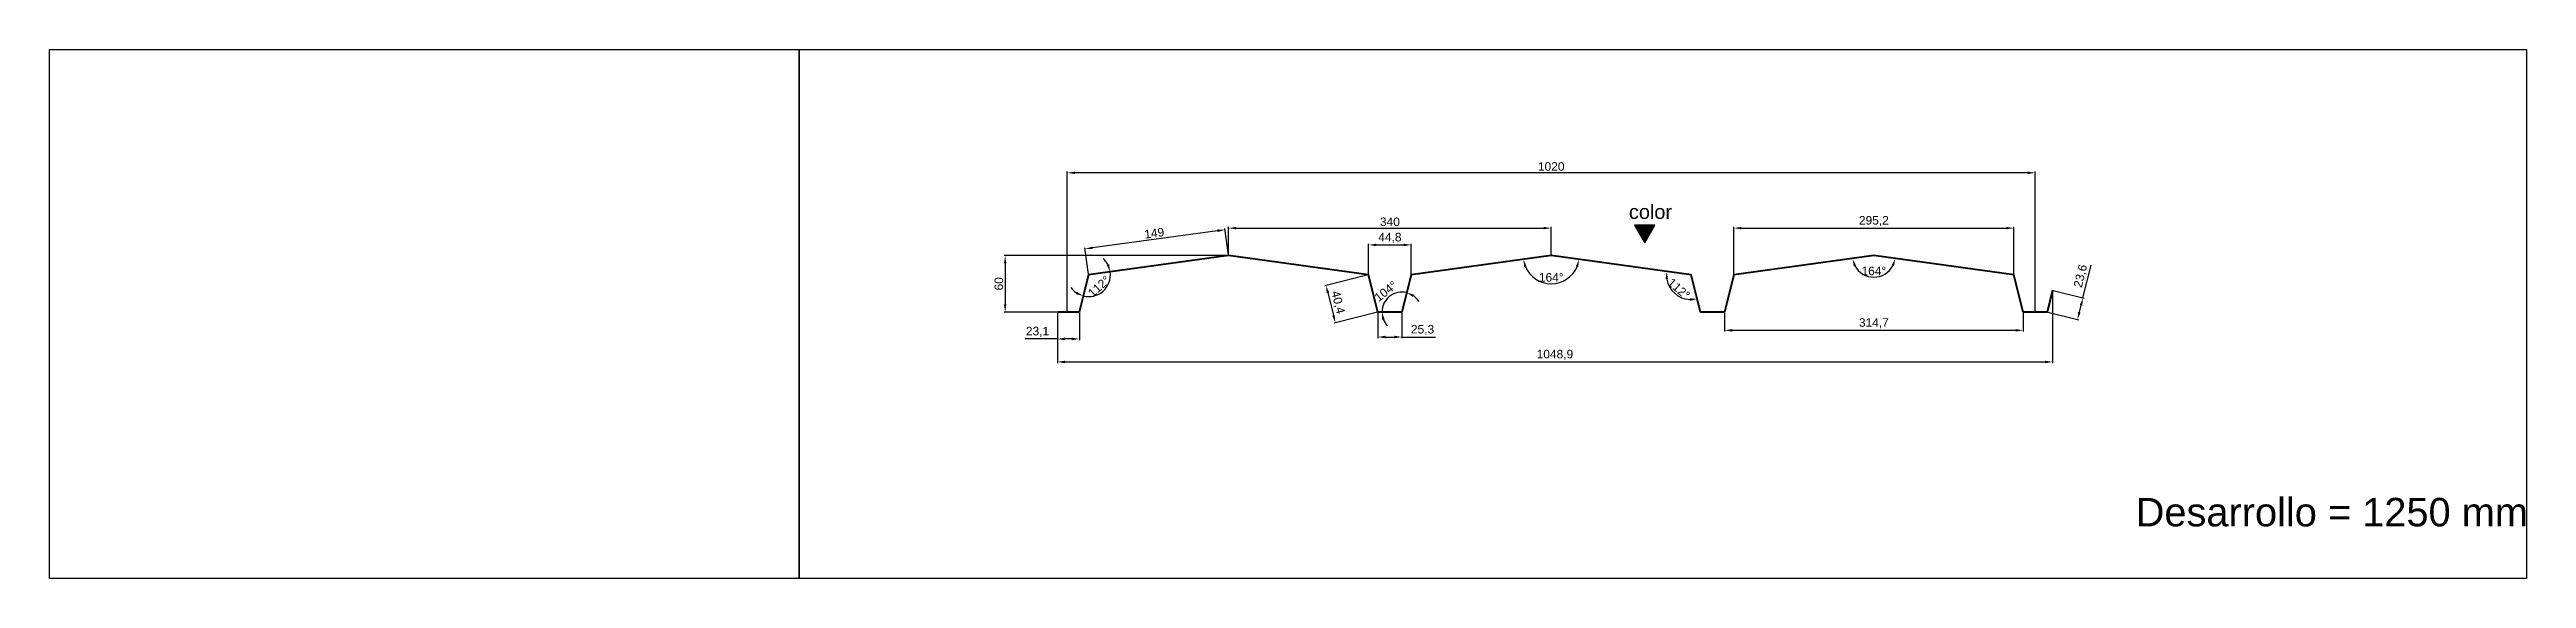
# Model space of a CAD drawing. Header units: millimetres. Extents: x 4334 to 41995838936, y 18500 to 30334.
# Drawn here: x 23076 to 25686, y 19258 to 19816 of the extents above; entities that cross this region are included whole.
import ezdxf

# ---------------------------------------------------------------- set-up
doc = ezdxf.new("R2010")
doc.units = ezdxf.units.MM
doc.layers.add('ANOTACIONES', color=7, linetype='Continuous', plot=False)
doc.layers.add('COTAS1', color=7, linetype='Continuous', lineweight=0)
doc.layers.add('FIBRA NEUTRA', color=1, linetype='Continuous', lineweight=40)
doc.layers.add('RECUADROS', color=253, linetype='Continuous')
doc.styles.get("Standard").update_dxf_attribs({"font": 'arial.ttf'})
doc.dimstyles.new('ISO-25', dxfattribs={"dimtxt": 9, "dimasz": 8, "dimexe": 1.25, "dimexo": 0.625, "dimgap": 2, "dimtad": 1, "dimdec": 1, "dimtxsty": 'Standard', "dimcen": 2.5, "dimadec": 0, "dimazin": 0, "dimtfac": 1, "dimtdec": 1, "dimtmove": 0, "dimatfit": 3, "dimfxl": 1, "dimarcsym": 0})

msp = doc.modelspace()

# ---------------------------------------------------------------- texts
at = {"layer": 'ANOTACIONES', "insert": (25274.34, 19343.37), "char_height": 30, "attachment_point": 1}
msp.add_mtext_dynamic_manual_height_columns('Desarrollo = 1250 mm', width=6765.1618, gutter_width=150, heights=[0], dxfattribs=at)

# ---------------------------------------------------------------- blocks, each defined once
blk = doc.blocks.new('*D223')
at = {"layer": 'COTAS1', "color": 0, "lineweight": -2, "transparency": 16777216}
for p, q in [((25186.8, 19561.5), (25186.8, 19485.4)), ((24137.9, 19538.6), (24137.9, 19485.4)), ((24145.9, 19486.7), (25178.8, 19486.7))]:
    blk.add_line(p, q, dxfattribs=at)
at = {"layer": 'COTAS1', "color": 0, "transparency": 16777216}
for points in [[(24145.9, 19488), (24145.9, 19485.3), (24137.9, 19486.7)], [(25178.8, 19488), (25178.8, 19485.3), (25186.8, 19486.7)]]:
    blk.add_solid(points, dxfattribs=at)
at = {"layer": 'Defpoints', "color": 0, "transparency": 16777216}
for p in [(25186.8, 19562.2), (24137.9, 19539.2), (25186.8, 19486.7)]:
    blk.add_point(p, dxfattribs=at)
at = {"layer": 'COTAS1', "color": 0, "lineweight": 0, "transparency": 16777216, "insert": (24662.3, 19494.1), "char_height": 9, "attachment_point": 5}
blk.add_mtext('1048,9', dxfattribs=at)
blk = doc.blocks.new('*D224')
at = {"layer": 'COTAS1', "color": 0, "lineweight": -2, "transparency": 16777216}
blk.add_arc((24998.4, 19598.7), 22.7, 208.0635, 331.9365, dxfattribs=at)
at = {"layer": 'COTAS1', "color": 0, "transparency": 16777216}
for points in [[(24977.1, 19587.6), (24979.6, 19588.4), (24975.9, 19595.6)], [(25017.2, 19588.4), (25019.7, 19587.6), (25020.9, 19595.6)]]:
    blk.add_solid(points, dxfattribs=at)
at = {"layer": 'Defpoints', "color": 0, "transparency": 16777216}
for p in [(24850.8, 19578.5), (24987.9, 19578.5), (24998.4, 19598.7), (24998.4, 19598.7), (25146, 19578.5)]:
    blk.add_point(p, dxfattribs=at)
at = {"layer": 'COTAS1', "color": 0, "lineweight": 0, "transparency": 16777216, "insert": (24998.4, 19582.5), "char_height": 9, "attachment_point": 5}
blk.add_mtext('164°', dxfattribs=at)
blk = doc.blocks.new('*D225')
at = {"layer": 'COTAS1', "color": 0, "lineweight": -2, "transparency": 16777216}
for p, q in [((24841.1, 19538.6), (24841.1, 19518.7)), ((25155.8, 19538.6), (25155.8, 19518.7)), ((24849.1, 19520), (25147.8, 19520))]:
    blk.add_line(p, q, dxfattribs=at)
at = {"layer": 'COTAS1', "color": 0, "transparency": 16777216}
for points in [[(24849.1, 19521.3), (24849.1, 19518.6), (24841.1, 19520)], [(25147.8, 19521.3), (25147.8, 19518.6), (25155.8, 19520)]]:
    blk.add_solid(points, dxfattribs=at)
at = {"layer": 'Defpoints', "color": 0, "transparency": 16777216}
for p in [(24841.1, 19539.2), (25155.8, 19539.2), (25155.8, 19520)]:
    blk.add_point(p, dxfattribs=at)
at = {"layer": 'COTAS1', "color": 0, "lineweight": 0, "transparency": 16777216, "insert": (24998.4, 19527.4), "char_height": 9, "attachment_point": 5}
blk.add_mtext('314,7', dxfattribs=at)
blk = doc.blocks.new('*D226')
at = {"layer": 'COTAS1', "color": 0, "lineweight": -2, "transparency": 16777216}
for p, q in [((24850.8, 19579.1), (24850.8, 19628.9)), ((24858.8, 19627.7), (25138, 19627.7)), ((25146, 19579.1), (25146, 19628.9))]:
    blk.add_line(p, q, dxfattribs=at)
at = {"layer": 'COTAS1', "color": 0, "transparency": 16777216}
for points in [[(24858.8, 19629), (24858.8, 19626.4), (24850.8, 19627.7)], [(25138, 19629), (25138, 19626.4), (25146, 19627.7)]]:
    blk.add_solid(points, dxfattribs=at)
at = {"layer": 'Defpoints', "color": 0, "transparency": 16777216}
for p in [(25146, 19627.7), (24850.8, 19578.5), (25146, 19578.5)]:
    blk.add_point(p, dxfattribs=at)
at = {"layer": 'COTAS1', "color": 0, "lineweight": 0, "transparency": 16777216, "insert": (24998.4, 19635.1), "char_height": 9, "attachment_point": 5}
blk.add_mtext('295,2', dxfattribs=at)
blk = doc.blocks.new('*D227')
at = {"layer": 'COTAS1', "color": 0, "lineweight": -2, "transparency": 16777216}
for p, q in [((24475.8, 19538.6), (24475.8, 19511.7)), ((24501.1, 19538.6), (24501.1, 19511.7)), ((24483.8, 19512.9), (24493.1, 19512.9)), ((24501.1, 19512.9), (24536.6, 19512.9))]:
    blk.add_line(p, q, dxfattribs=at)
at = {"layer": 'COTAS1', "color": 0, "transparency": 16777216}
for points in [[(24483.8, 19514.3), (24483.8, 19511.6), (24475.8, 19512.9)], [(24493.1, 19514.3), (24493.1, 19511.6), (24501.1, 19512.9)]]:
    blk.add_solid(points, dxfattribs=at)
at = {"layer": 'Defpoints', "color": 0, "transparency": 16777216}
for p in [(24475.8, 19539.2), (24501.1, 19539.2), (24501.1, 19512.9)]:
    blk.add_point(p, dxfattribs=at)
at = {"layer": 'COTAS1', "color": 0, "transparency": 16777216, "insert": (24522.8, 19520.3), "char_height": 9, "attachment_point": 5}
blk.add_mtext('25,3', dxfattribs=at)
blk = doc.blocks.new('*D228')
at = {"layer": 'COTAS1', "color": 0, "lineweight": -2, "transparency": 16777216}
for p, q in [((24137.9, 19538.6), (24137.9, 19509.6)), ((24161.1, 19538.6), (24161.1, 19509.6)), ((24137.9, 19510.9), (24104.1, 19510.9)), ((24153.1, 19510.9), (24145.9, 19510.9))]:
    blk.add_line(p, q, dxfattribs=at)
at = {"layer": 'COTAS1', "color": 0, "transparency": 16777216}
for points in [[(24145.9, 19512.2), (24145.9, 19509.5), (24137.9, 19510.9)], [(24153.1, 19512.2), (24153.1, 19509.5), (24161.1, 19510.9)]]:
    blk.add_solid(points, dxfattribs=at)
at = {"layer": 'Defpoints', "color": 0, "transparency": 16777216}
for p in [(24137.9, 19539.2), (24161.1, 19539.2), (24137.9, 19510.9)]:
    blk.add_point(p, dxfattribs=at)
at = {"layer": 'COTAS1', "color": 0, "transparency": 16777216, "insert": (24117, 19518.3), "char_height": 9, "attachment_point": 5}
blk.add_mtext('23,1', dxfattribs=at)
blk = doc.blocks.new('*D229')
at = {"layer": 'COTAS1', "color": 0, "lineweight": -2, "transparency": 16777216}
for p, q in [((24170.7, 19579.1), (24166.9, 19607)), ((24306.7, 19624.9), (24175, 19606.9)), ((24318.3, 19599.3), (24314.5, 19627.3))]:
    blk.add_line(p, q, dxfattribs=at)
at = {"layer": 'COTAS1', "color": 0, "transparency": 16777216}
for points in [[(24174.8, 19608.2), (24175.2, 19605.6), (24167.1, 19605.8)], [(24306.6, 19626.3), (24306.9, 19623.6), (24314.7, 19626)]]:
    blk.add_solid(points, dxfattribs=at)
at = {"layer": 'Defpoints', "color": 0, "transparency": 16777216}
for p in [(24167.1, 19605.8), (24170.8, 19578.5), (24318.4, 19598.7)]:
    blk.add_point(p, dxfattribs=at)
at = {"layer": 'COTAS1', "color": 0, "transparency": 16777216, "insert": (24240, 19622.4), "char_height": 9, "attachment_point": 5, "rotation": 7.8007}
blk.add_mtext('149', dxfattribs=at)
blk = doc.blocks.new('*D230')
at = {"layer": 'COTAS1', "color": 0, "lineweight": -2, "transparency": 16777216}
for start, end in [(76, 180), (32.2562, 54.1281), (201.8719, 223.7438)]:
    blk.add_arc((24501.1, 19539.2), 21.1, start, end, dxfattribs=at)
at = {"layer": 'COTAS1', "color": 0, "transparency": 16777216}
for points in [[(24512.8, 19555.1), (24514, 19557.5), (24506.2, 19559.7)], [(24480.2, 19531.1), (24482.8, 19531.6), (24480, 19539.2)]]:
    blk.add_solid(points, dxfattribs=at)
at = {"layer": 'Defpoints', "color": 0, "transparency": 16777216}
for p in [(24510.8, 19578.5), (24493.6, 19559), (24475.8, 19539.2), (24501.1, 19539.2), (24501.1, 19539.2)]:
    blk.add_point(p, dxfattribs=at)
at = {"layer": 'COTAS1', "color": 0, "transparency": 16777216, "insert": (24484, 19561.1), "char_height": 9, "attachment_point": 5, "rotation": 38}
blk.add_mtext('104°', dxfattribs=at)
blk = doc.blocks.new('*D231')
at = {"layer": 'COTAS1', "color": 0, "lineweight": -2, "transparency": 16777216}
for start, end in [(256, 7.8007), (27.8195, 47.8383), (215.9624, 235.9812)]:
    blk.add_arc((24170.8, 19578.5), 23, start, end, dxfattribs=at)
at = {"layer": 'COTAS1', "color": 0, "transparency": 16777216}
for points in [[(24192.5, 19589.6), (24189.9, 19588.8), (24193.6, 19581.6)], [(24158.5, 19560.6), (24157.4, 19558.2), (24165.3, 19556.1)]]:
    blk.add_solid(points, dxfattribs=at)
at = {"layer": 'Defpoints', "color": 0, "transparency": 16777216}
for p in [(24170.8, 19578.5), (24170.8, 19578.5), (24318.4, 19598.7), (24179.9, 19557.3), (24161.1, 19539.2)]:
    blk.add_point(p, dxfattribs=at)
at = {"layer": 'COTAS1', "color": 0, "transparency": 16777216, "insert": (24181.8, 19566.2), "char_height": 9, "attachment_point": 5, "rotation": 41.9003}
blk.add_mtext('112°', dxfattribs=at)
blk = doc.blocks.new('*D232')
at = {"layer": 'COTAS1', "color": 0, "lineweight": -2, "transparency": 16777216}
blk.add_arc((24658.4, 19598.7), 29.6, 203.3267, 336.6733, dxfattribs=at)
at = {"layer": 'COTAS1', "color": 0, "transparency": 16777216}
for points in [[(24629.9, 19586.6), (24632.5, 19587.3), (24629.1, 19594.6)], [(24684.3, 19587.3), (24686.9, 19586.6), (24687.7, 19594.6)]]:
    blk.add_solid(points, dxfattribs=at)
at = {"layer": 'Defpoints', "color": 0, "transparency": 16777216}
for p in [(24510.8, 19578.5), (24658.4, 19598.7), (24658.4, 19598.7), (24806, 19578.5), (24644.8, 19572.4)]:
    blk.add_point(p, dxfattribs=at)
at = {"layer": 'COTAS1', "color": 0, "transparency": 16777216, "insert": (24658.4, 19575.7), "char_height": 9, "attachment_point": 5}
blk.add_mtext('164°', dxfattribs=at)
blk = doc.blocks.new('*D233')
at = {"layer": 'COTAS1', "color": 0, "lineweight": -2, "transparency": 16777216}
blk.add_arc((24806, 19578.5), 26.2, 189.7765, 266.4228, dxfattribs=at)
at = {"layer": 'COTAS1', "color": 0, "transparency": 16777216}
for points in [[(24778.9, 19574), (24781.5, 19574), (24780.1, 19582)], [(24804.2, 19553.7), (24804.5, 19551), (24812.3, 19553)]]:
    blk.add_solid(points, dxfattribs=at)
at = {"layer": 'Defpoints', "color": 0, "transparency": 16777216}
for p in [(24658.4, 19598.7), (24806, 19578.5), (24806, 19578.5), (24783.2, 19565.6), (24815.8, 19539.2)]:
    blk.add_point(p, dxfattribs=at)
at = {"layer": 'COTAS1', "color": 0, "transparency": 16777216, "insert": (24792.9, 19563.8), "char_height": 9, "attachment_point": 5, "rotation": 318.0997}
blk.add_mtext('112°', dxfattribs=at)
blk = doc.blocks.new('*D234')
at = {"layer": 'COTAS1', "color": 0, "lineweight": -2, "transparency": 16777216}
for p, q in [((25218.8, 19554.2), (25227.4, 19588.7)), ((25187.4, 19562), (25220, 19553.9)), ((25181.7, 19539.1), (25214.3, 19531)), ((25215, 19539), (25216.8, 19546.4))]:
    blk.add_line(p, q, dxfattribs=at)
at = {"layer": 'COTAS1', "color": 0, "transparency": 16777216}
for points in [[(25215.5, 19546.8), (25218.1, 19546.1), (25218.8, 19554.2)], [(25213.7, 19539.4), (25216.3, 19538.7), (25213.1, 19531.3)]]:
    blk.add_solid(points, dxfattribs=at)
at = {"layer": 'Defpoints', "color": 0, "transparency": 16777216}
for p in [(25186.8, 19562.2), (25218.8, 19554.2), (25181.1, 19539.2)]:
    blk.add_point(p, dxfattribs=at)
at = {"layer": 'COTAS1', "color": 0, "transparency": 16777216, "insert": (25216.8, 19577.1), "char_height": 9, "attachment_point": 5, "rotation": 76}
blk.add_mtext('23,6', dxfattribs=at)
blk = doc.blocks.new('*D66')
at = {"layer": 'COTAS1', "color": 0, "lineweight": -2, "transparency": 16777216}
for p, q in [((24148.4, 19539.9), (24148.4, 19687.2)), ((25160.4, 19686), (24156.4, 19686)), ((25168.4, 19539.9), (25168.4, 19687.2))]:
    blk.add_line(p, q, dxfattribs=at)
at = {"layer": 'COTAS1', "color": 0, "transparency": 16777216}
for points in [[(24156.4, 19687.3), (24156.4, 19684.7), (24148.4, 19686)], [(25160.4, 19687.3), (25160.4, 19684.7), (25168.4, 19686)]]:
    blk.add_solid(points, dxfattribs=at)
at = {"layer": 'Defpoints', "color": 0, "transparency": 16777216}
for p in [(24148.4, 19686), (24148.4, 19539.2), (25168.4, 19539.2)]:
    blk.add_point(p, dxfattribs=at)
at = {"layer": 'COTAS1', "color": 0, "transparency": 16777216, "insert": (24658.4, 19692.6), "char_height": 9, "attachment_point": 5}
blk.add_mtext('1020', dxfattribs=at)
blk = doc.blocks.new('*D235')
at = {"layer": 'COTAS1', "color": 0, "lineweight": -2, "transparency": 16777216}
for p, q in [((24466, 19579.1), (24466, 19611.3)), ((24474, 19610), (24502.8, 19610)), ((24510.8, 19579.1), (24510.8, 19611.3))]:
    blk.add_line(p, q, dxfattribs=at)
at = {"layer": 'COTAS1', "color": 0, "transparency": 16777216}
for points in [[(24474, 19611.3), (24474, 19608.7), (24466, 19610)], [(24502.8, 19611.3), (24502.8, 19608.7), (24510.8, 19610)]]:
    blk.add_solid(points, dxfattribs=at)
at = {"layer": 'Defpoints', "color": 0, "transparency": 16777216}
for p in [(24510.8, 19610), (24466, 19578.5), (24510.8, 19578.5)]:
    blk.add_point(p, dxfattribs=at)
at = {"layer": 'COTAS1', "color": 0, "transparency": 16777216, "insert": (24488.4, 19617.4), "char_height": 9, "attachment_point": 5}
blk.add_mtext('44,8', dxfattribs=at)
blk = doc.blocks.new('*D67')
at = {"layer": 'COTAS1', "color": 0, "lineweight": -2, "transparency": 16777216}
for p, q in [((24317.8, 19598.7), (24081.7, 19598.7)), ((24082.9, 19590.7), (24082.9, 19547.2)), ((24137.3, 19539.2), (24081.7, 19539.2))]:
    blk.add_line(p, q, dxfattribs=at)
at = {"layer": 'COTAS1', "color": 0, "transparency": 16777216}
for points in [[(24081.6, 19590.7), (24084.2, 19590.7), (24082.9, 19598.7)], [(24081.6, 19547.2), (24084.2, 19547.2), (24082.9, 19539.2)]]:
    blk.add_solid(points, dxfattribs=at)
at = {"layer": 'Defpoints', "color": 0, "transparency": 16777216}
for p in [(24318.4, 19598.7), (24082.9, 19539.2), (24137.9, 19539.2)]:
    blk.add_point(p, dxfattribs=at)
at = {"layer": 'COTAS1', "color": 0, "transparency": 16777216, "insert": (24076.3, 19569), "char_height": 9, "attachment_point": 5, "rotation": 90}
blk.add_mtext('60', dxfattribs=at)
blk = doc.blocks.new('*D236')
at = {"layer": 'COTAS1', "color": 0, "lineweight": -2, "transparency": 16777216}
for p, q in [((24318.4, 19599.3), (24318.4, 19628.9)), ((24326.4, 19627.7), (24650.4, 19627.7)), ((24658.4, 19599.3), (24658.4, 19628.9))]:
    blk.add_line(p, q, dxfattribs=at)
at = {"layer": 'COTAS1', "color": 0, "transparency": 16777216}
for points in [[(24326.4, 19629), (24326.4, 19626.4), (24318.4, 19627.7)], [(24650.4, 19629), (24650.4, 19626.4), (24658.4, 19627.7)]]:
    blk.add_solid(points, dxfattribs=at)
at = {"layer": 'Defpoints', "color": 0, "transparency": 16777216}
for p in [(24658.4, 19627.7), (24318.4, 19598.7), (24658.4, 19598.7)]:
    blk.add_point(p, dxfattribs=at)
at = {"layer": 'COTAS1', "color": 0, "transparency": 16777216, "insert": (24488.4, 19634.3), "char_height": 9, "attachment_point": 5}
blk.add_mtext('340', dxfattribs=at)
blk = doc.blocks.new('*D237')
at = {"layer": 'COTAS1', "color": 0, "lineweight": -2, "transparency": 16777216}
for p, q in [((24465.4, 19578.3), (24419.9, 19567)), ((24423, 19559.5), (24428.9, 19535.8)), ((24475.2, 19539.1), (24429.7, 19527.7))]:
    blk.add_line(p, q, dxfattribs=at)
at = {"layer": 'COTAS1', "color": 0, "transparency": 16777216}
for points in [[(24424.3, 19559.8), (24421.7, 19559.2), (24421.1, 19567.3)], [(24430.2, 19536.1), (24427.6, 19535.5), (24430.9, 19528.1)]]:
    blk.add_solid(points, dxfattribs=at)
at = {"layer": 'Defpoints', "color": 0, "transparency": 16777216}
for p in [(24466, 19578.5), (24430.9, 19528.1), (24475.8, 19539.2)]:
    blk.add_point(p, dxfattribs=at)
at = {"layer": 'COTAS1', "color": 0, "transparency": 16777216, "insert": (24433.2, 19549.4), "char_height": 9, "attachment_point": 5, "rotation": 284}
blk.add_mtext('40,4', dxfattribs=at)
blk = doc.blocks.new('Color superior')
at = {"layer": 'ANOTACIONES'}
h = blk.add_hatch(color=256, dxfattribs=at)
h.dxf.hatch_style = 1
h.paths.add_polyline_path([(10.7, 18.6), (-10.7, 18.6), (0, 0)])
blk.add_lwpolyline([(0, 0), (10.7, 18.6), (-10.7, 18.6)], close=True, dxfattribs=at)
at = {"layer": 'ANOTACIONES', "insert": (-16.7, 40.1), "char_height": 15, "attachment_point": 1}
blk.add_mtext_dynamic_manual_height_columns('color', width=249.804, gutter_width=75, heights=[0], dxfattribs=at)

# ---------------------------------------------------------------- dimensions: what is measured, and where the dimension line sits
at = {"layer": 'COTAS1'}
for base, p1, p2, picture, middle in [((24148.41, 19686), (25168.41, 19539.25), (24148.41, 19539.25), '*D66', (24658.41, 19692.59)), ((24658.41, 19627.7), (24318.41, 19598.67), (24658.41, 19598.67), '*D236', (24488.41, 19634.3)), ((24510.83, 19610.01), (24465.99, 19578.45), (24510.83, 19578.45), '*D235', (24488.41, 19617.41)), ((24137.91, 19510.87), (24161.05, 19539.25), (24137.91, 19539.25), '*D228', (24117.01, 19518.28)), ((24501.05, 19512.92), (24475.77, 19539.25), (24501.05, 19539.25), '*D227', (24522.82, 19520.33))]:
    dim = msp.add_linear_dim(base=base, p1=p1, p2=p2, dimstyle='ISO-25', dxfattribs=at)
    dim.commit()
    dim.dimension.update_dxf_attribs({"geometry": picture, "text_midpoint": middle})
at = {"layer": 'COTAS1', "lineweight": 0}
for base, p1, p2, picture, middle in [((25145.99, 19627.7), (24850.83, 19578.45), (25145.99, 19578.45), '*D226', (24998.41, 19635.11)), ((25186.77, 19486.68), (24137.91, 19539.25), (25186.77, 19562.17), '*D223', (24662.34, 19494.09)), ((25155.77, 19519.98), (24841.05, 19539.25), (25155.77, 19539.25), '*D225', (24998.41, 19527.38))]:
    dim = msp.add_linear_dim(base=base, p1=p1, p2=p2, dimstyle='ISO-25', dxfattribs=at)
    dim.commit()
    dim.dimension.update_dxf_attribs({"geometry": picture, "text_midpoint": middle})
at = {"layer": 'COTAS1'}
for p1, p2, distance, picture, middle in [((24318.41, 19598.67), (24170.83, 19578.45), -27.6, '*D229', (24239.98, 19622.44)), ((24465.99, 19578.45), (24475.77, 19539.25), -46.27, '*D237', (24433.17, 19549.45)), ((25181.05, 19539.25), (25186.77, 19562.17), -32.98, '*D234', (25216.85, 19577.1))]:
    dim = msp.add_aligned_dim(p1=p1, p2=p2, distance=distance, dimstyle='ISO-25', dxfattribs=at)
    dim.commit()
    dim.dimension.update_dxf_attribs({"geometry": picture, "text_midpoint": middle})
dim = msp.add_linear_dim(base=(24082.9, 19539.25), p1=(24318.41, 19598.67), p2=(24137.91, 19539.25), angle=90, text='60', dimstyle='ISO-25', dxfattribs=at)
dim.commit()
dim.dimension.update_dxf_attribs({"geometry": '*D67', "text_midpoint": (24076.31, 19568.96)})
for base, line1, line2, picture, middle in [((24179.92, 19557.31), ((24318.41, 19598.67), (24170.83, 19578.45)), ((24170.83, 19578.45), (24161.05, 19539.25)), '*D231', (24181.84, 19566.17)), ((24493.61, 19558.97), ((24510.83, 19578.45), (24501.05, 19539.25)), ((24501.05, 19539.25), (24475.77, 19539.25)), '*D230', (24484.01, 19561.06)), ((24644.78, 19572.38), ((24805.99, 19578.45), (24658.41, 19598.67)), ((24658.41, 19598.67), (24510.83, 19578.45)), '*D232', (24658.41, 19575.65)), ((24783.2, 19565.57), ((24815.77, 19539.25), (24805.99, 19578.45)), ((24805.99, 19578.45), (24658.41, 19598.67)), '*D233', (24792.86, 19563.82))]:
    dim = msp.add_angular_dim_2l(base=base, line1=line1, line2=line2, dimstyle='ISO-25', dxfattribs=at)
    dim.commit()
    dim.dimension.update_dxf_attribs({"geometry": picture, "text_midpoint": middle})
at = {"layer": 'COTAS1', "lineweight": 0}
dim = msp.add_angular_dim_2l(base=(24987.95, 19578.48), line1=((25145.99, 19578.45), (24998.41, 19598.67)), line2=((24998.41, 19598.67), (24850.83, 19578.45)), dimstyle='ISO-25', dxfattribs=at)
dim.commit()
dim.dimension.update_dxf_attribs({"geometry": '*D224', "text_midpoint": (24998.41, 19582.52)})

# ---------------------------------------------------------------- linework, layer by layer
at = {"layer": 'FIBRA NEUTRA'}
msp.add_lwpolyline([(25186.77, 19562.17), (25181.05, 19539.25), (25155.77, 19539.25), (25145.99, 19578.45), (24998.41, 19598.67), (24850.83, 19578.45), (24841.05, 19539.25), (24815.77, 19539.25), (24805.99, 19578.45), (24658.41, 19598.67), (24510.83, 19578.45), (24501.05, 19539.25), (24475.77, 19539.25), (24465.99, 19578.45), (24318.41, 19598.67), (24170.83, 19578.45), (24161.05, 19539.25), (24137.91, 19539.25)], dxfattribs=at)
at = {"layer": 'RECUADROS', "color": 0, "lineweight": 30}
for points in [[(23075.8, 19815.91), (23865.91, 19815.91), (23865.91, 19258.46), (23075.8, 19258.46)], [(23865.91, 19815.91), (25686.18, 19815.91), (25686.18, 19258.46), (23865.91, 19258.46)]]:
    msp.add_lwpolyline(points, close=True, dxfattribs=at)

# ---------------------------------------------------------------- block references
at = {"layer": 'ANOTACIONES'}
msp.add_blockref('Color superior', (24757, 19612.26), dxfattribs=at)

msp.set_redraw_order([(e.dxf.handle, doc.entitydb.next_handle()) for e in msp.query("TEXT MTEXT ATTDEF DIMENSION ARC_DIMENSION")])  # texts and dimensions are drawn at this point

doc.saveas('drawing.dxf')
